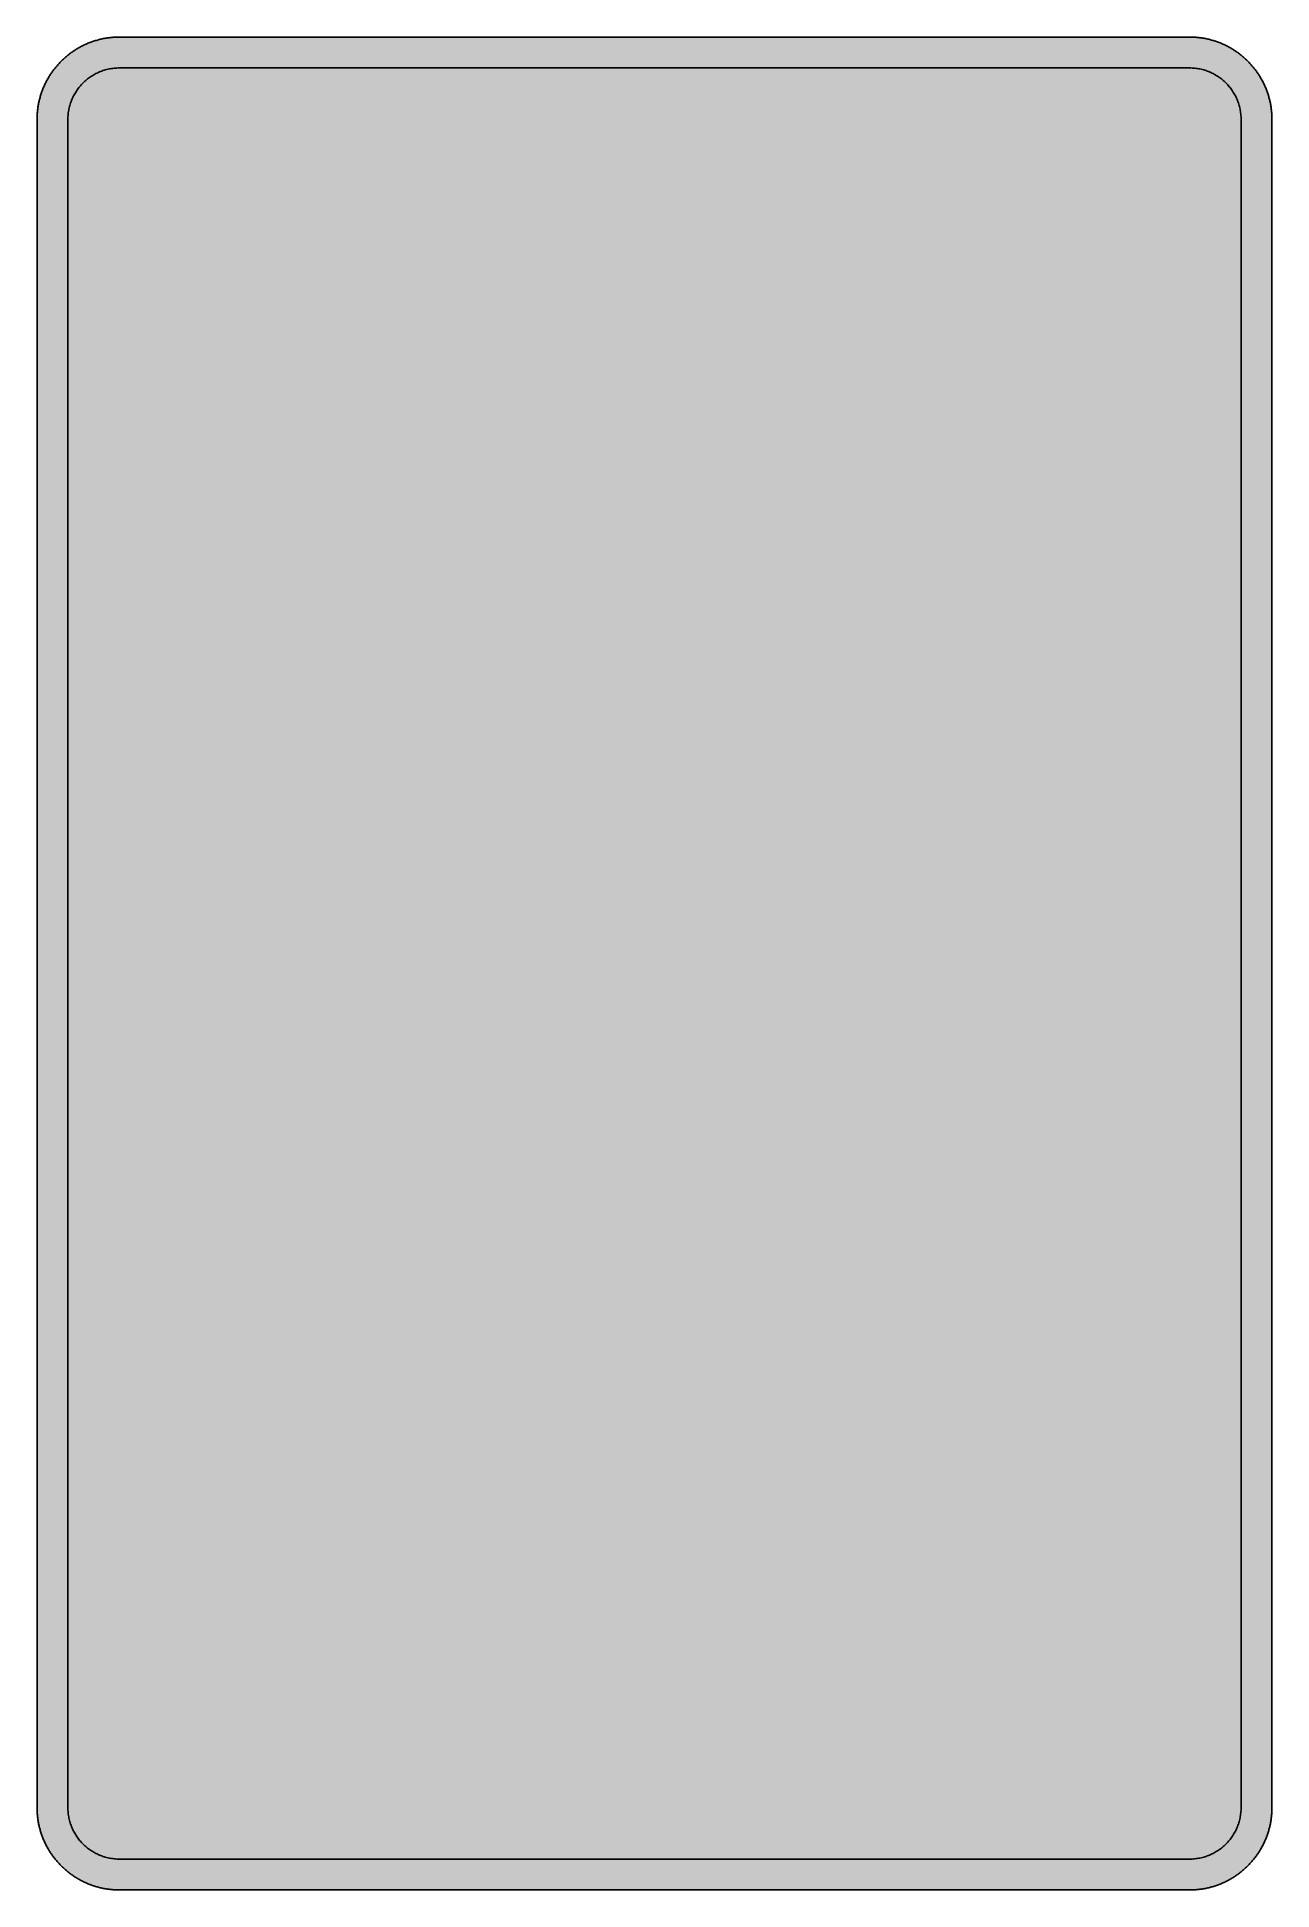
# Model space of a CAD drawing. Header units: millimetres. Extents: x 0 to 212, y 0 to 318.
import ezdxf

# ---------------------------------------------------------------- set-up
doc = ezdxf.new("R2010")
doc.units = ezdxf.units.MM

msp = doc.modelspace()

# ---------------------------------------------------------------- hatches: boundary and pattern name
for color, points in [(254, [(14.1633, 0.0536), (13.9878, 0.0533), (13.8125, 0.0559), (13.6373, 0.061), (13.462, 0.0686), (13.2893, 0.0787), (13.114, 0.0914), (12.9413, 0.1041), (12.7686, 0.1219), (12.5959, 0.1397), (12.4231, 0.16), (12.2504, 0.1829), (12.0777, 0.2057), (11.9075, 0.2337), (11.7373, 0.2616), (11.5672, 0.2921), (11.397, 0.3251), (11.2268, 0.3607), (11.0592, 0.3988), (10.8915, 0.4369), (10.7239, 0.4775), (10.5562, 0.5207), (10.3886, 0.5664), (10.2235, 0.6121), (10.0584, 0.6629), (9.8933, 0.7137), (9.7307, 0.7671), (9.5682, 0.8204), (9.4056, 0.8788), (9.2431, 0.9373), (9.083, 0.9982), (8.923, 1.0617), (8.763, 1.1252), (8.6055, 1.1938), (8.4455, 1.2624), (8.2906, 1.331), (8.1331, 1.4046), (7.9781, 1.4783), (7.8232, 1.5545), (7.6708, 1.6332), (7.5184, 1.7145), (7.366, 1.7958), (7.2161, 1.8796), (7.0663, 1.966), (6.919, 2.0523), (6.7716, 2.1438), (6.6243, 2.2352), (6.4795, 2.3266), (6.3348, 2.4232), (6.19, 2.5197), (6.0477, 2.6187), (5.908, 2.7178), (5.7683, 2.8194), (5.6286, 2.9235), (5.4915, 3.0302), (5.3543, 3.1369), (5.2197, 3.2461), (5.0851, 3.3579), (4.953, 3.4722), (4.8209, 3.5865), (4.6914, 3.7033), (4.5644, 3.8202), (4.4348, 3.9395), (4.3104, 4.0615), (4.1859, 4.1859), (4.0615, 4.3104), (3.9395, 4.4348), (3.8202, 4.5618), (3.7033, 4.6914), (3.5865, 4.8209), (3.4722, 4.953), (3.3579, 5.0851), (3.2487, 5.2197), (3.1369, 5.3543), (3.0302, 5.4915), (2.9235, 5.6286), (2.8194, 5.7683), (2.7178, 5.908), (2.6187, 6.0477), (2.5197, 6.19), (2.4232, 6.3348), (2.3266, 6.477), (2.2352, 6.6243), (2.1438, 6.7691), (2.0523, 6.9164), (1.966, 7.0663), (1.8796, 7.2161), (1.7958, 7.366), (1.7145, 7.5184), (1.6332, 7.6708), (1.5545, 7.8232), (1.4783, 7.9781), (1.4046, 8.1331), (1.331, 8.2906), (1.2598, 8.4455), (1.1913, 8.603), (1.1252, 8.763), (1.0592, 8.923), (0.9982, 9.083), (0.9373, 9.2431), (0.8763, 9.4056), (0.8204, 9.5682), (0.7645, 9.7307), (0.7112, 9.8933), (0.6604, 10.0584), (0.6121, 10.2235), (0.5639, 10.3911), (0.5207, 10.5562), (0.4775, 10.7239), (0.4343, 10.8915), (0.3962, 11.0592), (0.3607, 11.2268), (0.3251, 11.397), (0.2921, 11.5672), (0.2616, 11.7373), (0.2311, 11.9075), (0.2057, 12.0802), (0.1803, 12.2504), (0.1575, 12.4231), (0.1372, 12.5959), (0.1194, 12.7686), (0.1041, 12.9413), (0.0889, 13.1166), (0.0787, 13.2893), (0.0686, 13.4645), (0.061, 13.6373), (0.0559, 13.8125), (0.0508, 13.9878), (0.0508, 14.163), (0.0522, 303.4425), (0.0508, 303.6164), (0.0559, 303.7916), (0.061, 303.9669), (0.0686, 304.1396), (0.0787, 304.3149), (0.0889, 304.4876), (0.1041, 304.6628), (0.1194, 304.8356), (0.1372, 305.0083), (0.1575, 305.181), (0.1803, 305.3537), (0.2057, 305.5239), (0.2311, 305.6966), (0.2616, 305.8668), (0.2921, 306.037), (0.3251, 306.2072), (0.3607, 306.3748), (0.3962, 306.545), (0.4343, 306.7126), (0.4775, 306.8803), (0.5207, 307.0479), (0.5639, 307.213), (0.6121, 307.3781), (0.6604, 307.5432), (0.7112, 307.7083), (0.7645, 307.8734), (0.8204, 308.036), (0.8763, 308.1985), (0.9373, 308.3611), (0.9982, 308.5211), (1.0592, 308.6811), (1.1252, 308.8411), (1.1913, 308.9986), (1.2598, 309.1561), (1.331, 309.3136), (1.4046, 309.4685), (1.4783, 309.626), (1.5545, 309.7784), (1.6332, 309.9333), (1.7145, 310.0857), (1.7958, 310.2356), (1.8796, 310.388), (1.966, 310.5379), (2.0523, 310.6852), (2.1438, 310.8325), (2.2352, 310.9798), (2.3266, 311.1246), (2.4232, 311.2694), (2.5197, 311.4116), (2.6187, 311.5539), (2.7178, 311.6961), (2.8194, 311.8358), (2.9235, 311.9755), (3.0302, 312.1127), (3.1369, 312.2473), (3.2487, 312.3844), (3.3579, 312.5165), (3.4722, 312.6486), (3.5865, 312.7807), (3.7033, 312.9102), (3.8202, 313.0398), (3.9395, 313.1668), (4.0615, 313.2938), (4.1859, 313.4182), (4.3104, 313.5401), (4.4348, 313.6621), (4.5644, 313.784), (4.6914, 313.9008), (4.8209, 314.0177), (4.953, 314.132), (5.0851, 314.2437), (5.2197, 314.3555), (5.3543, 314.4647), (5.4915, 314.5739), (5.6286, 314.6781), (5.7683, 314.7822), (5.908, 314.8838), (6.0477, 314.9854), (6.19, 315.0845), (6.3348, 315.181), (6.4795, 315.275), (6.6243, 315.3689), (6.7716, 315.4604), (6.919, 315.5493), (7.0663, 315.6382), (7.2161, 315.7245), (7.366, 315.8084), (7.5184, 315.8896), (7.6708, 315.9709), (7.8232, 316.0471), (7.9781, 316.1233), (8.1331, 316.1995), (8.2906, 316.2706), (8.4455, 316.3418), (8.6055, 316.4103), (8.763, 316.4789), (8.923, 316.5424), (9.083, 316.6059), (9.2431, 316.6669), (9.4056, 316.7253), (9.5682, 316.7837), (9.7307, 316.8371), (9.8933, 316.8904), (10.0584, 316.9412), (10.2235, 316.992), (10.3886, 317.0377), (10.5562, 317.0834), (10.7239, 317.1266), (10.8915, 317.1673), (11.0592, 317.2079), (11.2268, 317.2435), (11.397, 317.279), (11.5672, 317.312), (11.7373, 317.3425), (11.9075, 317.3705), (12.0777, 317.3984), (12.2504, 317.4213), (12.4231, 317.4441), (12.5959, 317.4644), (12.7686, 317.4822), (12.9413, 317.5), (13.114, 317.5127), (13.2893, 317.5254), (13.462, 317.5356), (13.6373, 317.5432), (13.8125, 317.5483), (13.9878, 317.5508), (14.163, 317.5533), (197.6078, 317.5536), (197.7822, 317.5508), (197.9574, 317.5483), (198.1327, 317.5432), (198.3054, 317.5356), (198.4807, 317.5254), (198.6534, 317.5127), (198.8287, 317.5), (199.0014, 317.4822), (199.1741, 317.4644), (199.3468, 317.4441), (199.5195, 317.4213), (199.6897, 317.3984), (199.8624, 317.3705), (200.0326, 317.3425), (200.2028, 317.312), (200.373, 317.279), (200.5432, 317.2435), (200.7108, 317.2079), (200.8784, 317.1673), (201.0461, 317.1266), (201.2137, 317.0834), (201.3788, 317.0377), (201.5465, 316.992), (201.7116, 316.9412), (201.8767, 316.8904), (202.0392, 316.8371), (202.2018, 316.7837), (202.3643, 316.7253), (202.5269, 316.6669), (202.6869, 316.6059), (202.8469, 316.5424), (203.007, 316.4789), (203.167, 316.4103), (203.3245, 316.3418), (203.4794, 316.2706), (203.6369, 316.1995), (203.7918, 316.1233), (203.9468, 316.0471), (204.0992, 315.9709), (204.2516, 315.8896), (204.404, 315.8084), (204.5538, 315.7245), (204.7037, 315.6382), (204.8535, 315.5493), (205.0009, 315.4604), (205.1456, 315.3689), (205.293, 315.275), (205.4352, 315.181), (205.58, 315.0845), (205.7222, 314.9854), (205.8619, 314.8838), (206.0016, 314.7822), (206.1413, 314.6781), (206.2785, 314.5739), (206.4156, 314.4647), (206.5503, 314.3555), (206.6849, 314.2437), (206.817, 314.132), (206.949, 314.0177), (207.0786, 313.9008), (207.2081, 313.784), (207.3351, 313.6621), (207.4596, 313.5401), (207.584, 313.4182), (207.7085, 313.2938), (207.8304, 313.1668), (207.9498, 313.0398), (208.0666, 312.9102), (208.1835, 312.7807), (208.2978, 312.6486), (208.4121, 312.5165), (208.5238, 312.3844), (208.6331, 312.2473), (208.7397, 312.1127), (208.8464, 311.9755), (208.9506, 311.8358), (209.0522, 311.6961), (209.1512, 311.5539), (209.2503, 311.4116), (209.3468, 311.2694), (209.4433, 311.1246), (209.5348, 310.9798), (209.6262, 310.8325), (209.7176, 310.6852), (209.804, 310.5379), (209.8904, 310.388), (209.9742, 310.2356), (210.0555, 310.0857), (210.1367, 309.9333), (210.2155, 309.7784), (210.2917, 309.626), (210.3653, 309.4685), (210.439, 309.3136), (210.5076, 309.1561), (210.5762, 308.9986), (210.6447, 308.8411), (210.7082, 308.6811), (210.7717, 308.5211), (210.8327, 308.3611), (210.8911, 308.1985), (210.9495, 308.036), (211.0029, 307.8734), (211.0562, 307.7083), (211.107, 307.5432), (211.1578, 307.3781), (211.2035, 307.213), (211.2493, 307.0479), (211.2924, 306.8803), (211.3331, 306.7126), (211.3712, 306.545), (211.4093, 306.3748), (211.4448, 306.2072), (211.4779, 306.037), (211.5083, 305.8668), (211.5363, 305.6966), (211.5642, 305.5239), (211.5871, 305.3537), (211.6099, 305.181), (211.6303, 305.0083), (211.648, 304.8356), (211.6658, 304.6628), (211.6785, 304.4876), (211.6912, 304.3149), (211.7014, 304.1396), (211.709, 303.9669), (211.7141, 303.7916), (211.7166, 303.6164), (211.7166, 303.4411), (211.7189, 14.1647), (211.7166, 13.9878), (211.7141, 13.8125), (211.709, 13.6373), (211.7014, 13.4645), (211.6912, 13.2893), (211.6785, 13.1166), (211.6658, 12.9413), (211.648, 12.7686), (211.6303, 12.5959), (211.6099, 12.4231), (211.5871, 12.2504), (211.5642, 12.0802), (211.5363, 11.9075), (211.5083, 11.7373), (211.4779, 11.5672), (211.4448, 11.397), (211.4093, 11.2268), (211.3712, 11.0592), (211.3331, 10.8915), (211.2924, 10.7239), (211.2493, 10.5562), (211.2035, 10.3911), (211.1578, 10.2235), (211.107, 10.0584), (211.0562, 9.8933), (211.0029, 9.7307), (210.9495, 9.5682), (210.8911, 9.4056), (210.8327, 9.2431), (210.7717, 9.083), (210.7082, 8.923), (210.6447, 8.763), (210.5762, 8.603), (210.5076, 8.4455), (210.439, 8.2906), (210.3653, 8.1331), (210.2917, 7.9781), (210.2155, 7.8232), (210.1367, 7.6708), (210.0555, 7.5184), (209.9742, 7.366), (209.8904, 7.2161), (209.804, 7.0663), (209.7176, 6.9164), (209.6262, 6.7691), (209.5348, 6.6243), (209.4433, 6.477), (209.3468, 6.3348), (209.2503, 6.19), (209.1512, 6.0477), (209.0522, 5.908), (208.9506, 5.7683), (208.8464, 5.6286), (208.7397, 5.4915), (208.6331, 5.3543), (208.5238, 5.2197), (208.4121, 5.0851), (208.2978, 4.953), (208.1835, 4.8209), (208.0666, 4.6914), (207.9498, 4.5618), (207.8304, 4.4348), (207.7085, 4.3104), (207.584, 4.1859), (207.4596, 4.0615), (207.3351, 3.9395), (207.2081, 3.8202), (207.0786, 3.7033), (206.949, 3.5865), (206.817, 3.4722), (206.6849, 3.3579), (206.5503, 3.2461), (206.4156, 3.1369), (206.2785, 3.0302), (206.1413, 2.9235), (206.0016, 2.8194), (205.8619, 2.7178), (205.7222, 2.6187), (205.58, 2.5197), (205.4352, 2.4232), (205.293, 2.3266), (205.1456, 2.2352), (205.0009, 2.1438), (204.8535, 2.0523), (204.7037, 1.966), (204.5538, 1.8796), (204.404, 1.7958), (204.2516, 1.7145), (204.0992, 1.6332), (203.9468, 1.5545), (203.7918, 1.4783), (203.6369, 1.4046), (203.4794, 1.331), (203.3245, 1.2624), (203.167, 1.1938), (203.007, 1.1252), (202.8469, 1.0617), (202.6869, 0.9982), (202.5269, 0.9373), (202.3643, 0.8788), (202.2018, 0.8204), (202.0392, 0.7671), (201.8767, 0.7137), (201.7116, 0.6629), (201.5465, 0.6121), (201.3788, 0.5664), (201.2137, 0.5207), (201.0461, 0.4775), (200.8784, 0.4369), (200.7108, 0.3988), (200.5432, 0.3607), (200.373, 0.3251), (200.2028, 0.2921), (200.0326, 0.2616), (199.8624, 0.2337), (199.6897, 0.2057), (199.5195, 0.1829), (199.3468, 0.16), (199.1741, 0.1397), (199.0014, 0.1219), (198.8287, 0.1041), (198.6534, 0.0914), (198.4807, 0.0787), (198.3054, 0.0686), (198.1327, 0.061), (197.9574, 0.0559), (197.7822, 0.0533), (197.6069, 0.0533)]), (144, [(14.1633, 5.3453), (13.9344, 5.3467), (13.7084, 5.3543), (13.4849, 5.3696), (13.2613, 5.3899), (13.0378, 5.4153), (12.8194, 5.4458), (12.6009, 5.4813), (12.385, 5.522), (12.1717, 5.5702), (11.9583, 5.621), (11.7475, 5.6794), (11.5392, 5.7404), (11.3335, 5.8064), (11.1303, 5.8801), (10.9296, 5.9563), (10.729, 6.0376), (10.5334, 6.1239), (10.3378, 6.2128), (10.1473, 6.3094), (9.9593, 6.4084), (9.7714, 6.5126), (9.5885, 6.6218), (9.4082, 6.7335), (9.2304, 6.8504), (9.0576, 6.9698), (8.8849, 7.0968), (8.7173, 7.2238), (8.5522, 7.3584), (8.3896, 7.4955), (8.2321, 7.6352), (8.0772, 7.78), (7.9273, 7.9273), (7.7775, 8.0772), (7.6352, 8.2321), (7.493, 8.3922), (7.3558, 8.5522), (7.2238, 8.7173), (7.0942, 8.8875), (6.9698, 9.0576), (6.8504, 9.2329), (6.7335, 9.4107), (6.6192, 9.591), (6.5126, 9.7739), (6.4084, 9.9593), (6.3068, 10.1473), (6.2128, 10.3403), (6.1214, 10.5334), (6.035, 10.7315), (5.9538, 10.9296), (5.8776, 11.1303), (5.8064, 11.3335), (5.7404, 11.5418), (5.6769, 11.75), (5.621, 11.9583), (5.5677, 12.1717), (5.522, 12.385), (5.4813, 12.6009), (5.4432, 12.8194), (5.4127, 13.0404), (5.3873, 13.2613), (5.3696, 13.4849), (5.3543, 13.7084), (5.3467, 13.937), (5.3416, 14.163), (5.3439, 303.4425), (5.3467, 303.6697), (5.3543, 303.8958), (5.3696, 304.1193), (5.3873, 304.3428), (5.4127, 304.5638), (5.4432, 304.7848), (5.4813, 305.0032), (5.522, 305.2191), (5.5677, 305.4325), (5.621, 305.6458), (5.6769, 305.8541), (5.7404, 306.0624), (5.8064, 306.2707), (5.8776, 306.4739), (5.9538, 306.6745), (6.035, 306.8726), (6.1214, 307.0708), (6.2128, 307.2638), (6.3068, 307.4568), (6.4084, 307.6448), (6.5126, 307.8302), (6.6192, 308.0131), (6.7335, 308.1934), (6.8504, 308.3712), (6.9698, 308.5465), (7.0942, 308.7167), (7.2238, 308.8869), (7.3558, 309.052), (7.493, 309.212), (7.6352, 309.372), (7.7775, 309.5269), (7.9273, 309.6768), (8.0772, 309.8241), (8.2321, 309.9689), (8.3896, 310.1086), (8.5522, 310.2458), (8.7173, 310.3804), (8.8849, 310.5074), (9.0576, 310.6344), (9.2304, 310.7538), (9.4082, 310.8706), (9.5885, 310.9824), (9.7714, 311.0916), (9.9593, 311.1957), (10.1473, 311.2948), (10.3378, 311.3913), (10.5334, 311.4802), (10.729, 311.5666), (10.9296, 311.6478), (11.1303, 311.7266), (11.3335, 311.7977), (11.5392, 311.8637), (11.7475, 311.9272), (11.9583, 311.9831), (12.1717, 312.0339), (12.385, 312.0822), (12.6009, 312.1228), (12.8194, 312.1584), (13.0378, 312.1889), (13.2613, 312.2143), (13.4849, 312.2346), (13.7084, 312.2498), (13.9344, 312.2574), (14.163, 312.26), (197.6078, 312.262), (197.833, 312.2574), (198.0616, 312.2498), (198.2851, 312.2346), (198.5086, 312.2143), (198.7296, 312.1889), (198.9506, 312.1584), (199.169, 312.1228), (199.3849, 312.0822), (199.5983, 312.0339), (199.8116, 311.9831), (200.0199, 311.9272), (200.2282, 311.8637), (200.4365, 311.7977), (200.6397, 311.7266), (200.8403, 311.6478), (201.0385, 311.5666), (201.2366, 311.4802), (201.4296, 311.3913), (201.6227, 311.2948), (201.8106, 311.1957), (201.996, 311.0916), (202.1789, 310.9824), (202.3593, 310.8706), (202.5371, 310.7538), (202.7123, 310.6344), (202.8825, 310.5074), (203.0527, 310.3804), (203.2178, 310.2458), (203.3778, 310.1086), (203.5378, 309.9689), (203.6928, 309.8241), (203.8426, 309.6768), (203.9899, 309.5269), (204.1347, 309.372), (204.2744, 309.212), (204.4116, 309.052), (204.5462, 308.8869), (204.6732, 308.7167), (204.8002, 308.5465), (204.9196, 308.3712), (205.0364, 308.1934), (205.1482, 308.0131), (205.2574, 307.8302), (205.3615, 307.6448), (205.4606, 307.4568), (205.5571, 307.2638), (205.646, 307.0708), (205.7324, 306.8726), (205.8137, 306.6745), (205.8899, 306.4739), (205.9635, 306.2707), (206.0296, 306.0624), (206.0905, 305.8541), (206.1489, 305.6458), (206.1997, 305.4325), (206.248, 305.2191), (206.2886, 305.0032), (206.3242, 304.7848), (206.3547, 304.5638), (206.3801, 304.3428), (206.4004, 304.1193), (206.4156, 303.8958), (206.4233, 303.6697), (206.4258, 303.4411), (206.4272, 14.1647), (206.4233, 13.937), (206.4156, 13.7084), (206.4004, 13.4849), (206.3801, 13.2613), (206.3547, 13.0404), (206.3242, 12.8194), (206.2886, 12.6009), (206.248, 12.385), (206.1997, 12.1717), (206.1489, 11.9583), (206.0905, 11.75), (206.0296, 11.5418), (205.9635, 11.3335), (205.8899, 11.1303), (205.8137, 10.9296), (205.7324, 10.7315), (205.646, 10.5334), (205.5571, 10.3403), (205.4606, 10.1473), (205.3615, 9.9593), (205.2574, 9.7739), (205.1482, 9.591), (205.0364, 9.4107), (204.9196, 9.2329), (204.8002, 9.0576), (204.6732, 8.8875), (204.5462, 8.7173), (204.4116, 8.5522), (204.2744, 8.3922), (204.1347, 8.2321), (203.9899, 8.0772), (203.8426, 7.9273), (203.6928, 7.78), (203.5378, 7.6352), (203.3778, 7.4955), (203.2178, 7.3584), (203.0527, 7.2238), (202.8825, 7.0968), (202.7123, 6.9698), (202.5371, 6.8504), (202.3593, 6.7335), (202.1789, 6.6218), (201.996, 6.5126), (201.8106, 6.4084), (201.6227, 6.3094), (201.4296, 6.2128), (201.2366, 6.1239), (201.0385, 6.0376), (200.8403, 5.9563), (200.6397, 5.8801), (200.4365, 5.8064), (200.2282, 5.7404), (200.0199, 5.6794), (199.8116, 5.621), (199.5983, 5.5702), (199.3849, 5.522), (199.169, 5.4813), (198.9506, 5.4458), (198.7296, 5.4153), (198.5086, 5.3899), (198.2851, 5.3696), (198.0616, 5.3543), (197.833, 5.3467), (197.6069, 5.3442)])]:
    msp.add_hatch(color=color).paths.add_polyline_path(points)
h = msp.add_hatch(color=254)
h.paths.add_polyline_path([(56.4967, 137.6369), (56.4967, 285.8036), (117.3508, 285.8036), (117.9093, 285.7983), (118.4656, 285.7881), (119.0244, 285.7703), (119.5807, 285.7475), (120.1344, 285.717), (120.6906, 285.6789), (121.2444, 285.6332), (121.7955, 285.5824), (122.3467, 285.5239), (122.8954, 285.4604), (123.444, 285.3868), (123.9926, 285.3106), (124.5387, 285.2242), (125.0823, 285.1328), (125.6259, 285.0337), (126.1669, 284.9296), (126.7054, 284.8178), (127.2438, 284.701), (127.7798, 284.5765), (128.3132, 284.447), (128.8466, 284.3073), (129.3774, 284.165), (129.9058, 284.0152), (130.4315, 283.8577), (130.9548, 283.6951), (131.478, 283.525), (131.9987, 283.3497), (132.5169, 283.1694), (133.0325, 282.9814), (133.543, 282.7858), (134.0536, 282.5852), (134.5641, 282.3794), (135.0696, 282.1661), (135.5725, 281.9451), (136.0703, 281.7216), (136.5682, 281.4904), (137.0635, 281.2517), (137.5562, 281.0078), (138.0439, 280.7589), (138.5316, 280.5024), (139.0142, 280.2407), (139.4943, 279.974), (139.9692, 279.6997), (140.4442, 279.4203), (140.9141, 279.1358), (141.3815, 278.8437), (141.8438, 278.5491), (142.3035, 278.2443), (142.7607, 277.937), (143.2154, 277.622), (143.6649, 277.302), (144.1094, 276.9768), (144.5514, 276.6441), (144.9908, 276.3063), (145.4252, 275.9634), (145.857, 275.6154), (146.2837, 275.2623), (146.7053, 274.9017), (147.1244, 274.5359), (147.5384, 274.1651), (147.9499, 273.7891), (148.3563, 273.4081), (148.7576, 273.0221), (149.1539, 272.6284), (149.5476, 272.2296), (149.9362, 271.8283), (150.3172, 271.4219), (150.6931, 271.0129), (151.064, 270.5964), (151.4297, 270.1773), (151.7879, 269.7556), (152.1435, 269.3289), (152.4914, 268.8971), (152.8343, 268.4628), (153.1722, 268.0259), (153.5024, 267.5814), (153.83, 267.1369), (154.1501, 266.6873), (154.465, 266.2326), (154.7724, 265.778), (155.0746, 265.3157), (155.3718, 264.8534), (155.6639, 264.3861), (155.9484, 263.9162), (156.2278, 263.4412), (156.5021, 262.9662), (156.7688, 262.4861), (157.0304, 262.0035), (157.287, 261.5159), (157.5359, 261.0282), (157.7797, 260.5354), (158.0159, 260.0401), (158.2471, 259.5448), (158.4731, 259.0444), (158.6916, 258.5415), (158.9049, 258.0361), (159.1132, 257.5281), (159.3139, 257.0175), (159.5069, 256.5044), (159.6949, 255.9888), (159.8778, 255.4707), (160.053, 254.95), (160.2232, 254.4293), (160.3858, 253.9035), (160.5407, 253.3777), (160.6906, 252.8494), (160.8353, 252.3185), (160.9725, 251.7851), (161.102, 251.2517), (161.2265, 250.7158), (161.3459, 250.1773), (161.4576, 249.6388), (161.5618, 249.0978), (161.6583, 248.5542), (161.7523, 248.0107), (161.8361, 247.4646), (161.9148, 246.9185), (161.986, 246.3698), (162.0495, 245.8187), (162.1079, 245.2675), (162.1612, 244.7163), (162.2044, 244.1626), (162.2425, 243.6089), (162.273, 243.0526), (162.2984, 242.4963), (162.3136, 241.9401), (162.3263, 241.3813), (162.3289, 240.8225), (162.3263, 240.2637), (162.3136, 239.7074), (162.2984, 239.1486), (162.273, 238.5924), (162.2425, 238.0361), (162.2044, 237.4824), (162.1612, 236.9287), (162.1079, 236.3775), (162.0495, 235.8263), (161.986, 235.2777), (161.9148, 234.729), (161.8361, 234.1804), (161.7523, 233.6343), (161.6583, 233.0907), (161.5618, 232.5472), (161.4576, 232.0061), (161.3459, 231.4677), (161.2265, 230.9292), (161.102, 230.3932), (160.9725, 229.8598), (160.8353, 229.3264), (160.6906, 228.7956), (160.5407, 228.2673), (160.3858, 227.7415), (160.2232, 227.2157), (160.053, 226.695), (159.8778, 226.1743), (159.6949, 225.6561), (159.5069, 225.1405), (159.3139, 224.6274), (159.1132, 224.1169), (158.9049, 223.6089), (158.6916, 223.1034), (158.4731, 222.6005), (158.2471, 222.1001), (158.0159, 221.6048), (157.7797, 221.1095), (157.5359, 220.6168), (157.287, 220.1291), (157.0304, 219.6414), (156.7688, 219.1588), (156.5021, 218.6788), (156.2278, 218.2038), (155.9484, 217.7288), (155.6639, 217.2589), (155.3718, 216.7915), (155.0746, 216.3293), (154.7724, 215.867), (154.465, 215.4123), (154.1501, 214.9577), (153.83, 214.5081), (153.5024, 214.0636), (153.1722, 213.6216), (152.8343, 213.1822), (152.4914, 212.7479), (152.1435, 212.3161), (151.7879, 211.8893), (151.4297, 211.4677), (151.064, 211.0486), (150.6931, 210.6346), (150.3172, 210.2231), (149.9362, 209.8167), (149.5476, 209.4154), (149.1539, 209.0166), (148.7576, 208.6254), (148.3563, 208.2368), (147.9499, 207.8558), (147.5384, 207.4799), (147.1244, 207.1091), (146.7053, 206.7433), (146.2837, 206.3826), (145.857, 206.0296), (145.4252, 205.6816), (144.9908, 205.3387), (144.5514, 205.0009), (144.1094, 204.6681), (143.6649, 204.343), (143.2154, 204.023), (142.7607, 203.708), (142.3035, 203.4007), (141.8438, 203.0984), (141.3815, 202.8012), (140.9141, 202.5091), (140.4442, 202.2246), (139.9692, 201.9452), (139.4943, 201.6709), (139.0142, 201.4042), (138.5316, 201.1426), (138.0439, 200.8861), (137.5562, 200.6371), (137.0635, 200.3933), (136.5682, 200.1571), (136.0703, 199.9259), (135.5725, 199.6999), (135.0696, 199.4814), (134.5641, 199.2681), (134.0536, 199.0598), (133.543, 198.8591), (133.0325, 198.6661), (132.5169, 198.4781), (131.9987, 198.2953), (131.478, 198.12), (130.9548, 197.9498), (130.4315, 197.7873), (129.9058, 197.6323), (129.3774, 197.4825), (128.8466, 197.3377), (128.3132, 197.2005), (127.7798, 197.0684), (127.2438, 196.944), (126.7054, 196.8271), (126.1669, 196.7154), (125.6259, 196.6112), (125.0823, 196.5122), (124.5387, 196.4207), (123.9926, 196.3369), (123.444, 196.2582), (122.8954, 196.1871), (122.3467, 196.121), (121.7955, 196.0651), (121.2444, 196.0118), (120.6906, 195.9686), (120.1344, 195.9305), (119.5807, 195.9), (119.0244, 195.8746), (118.4656, 195.8569), (117.9093, 195.8467), (117.3505, 195.8442), (78.9862, 195.8453), (78.9862, 137.6369)])
h.paths.add_polyline_path([(78.9862, 217.0119), (116.0279, 217.0119), (116.3218, 217.0125), (116.619, 217.0176), (116.9137, 217.0278), (117.2083, 217.0405), (117.5004, 217.0557), (117.795, 217.076), (118.0871, 217.0989), (118.3792, 217.1268), (118.6713, 217.1573), (118.9634, 217.1929), (119.253, 217.231), (119.5426, 217.2716), (119.8321, 217.3173), (120.1191, 217.3656), (120.4087, 217.4164), (120.6932, 217.4723), (120.9802, 217.5307), (121.2647, 217.5942), (121.5492, 217.6602), (121.8311, 217.7288), (122.113, 217.8025), (122.395, 217.8761), (122.6744, 217.9574), (122.9538, 218.0387), (123.2306, 218.125), (123.5075, 218.2165), (123.7818, 218.3079), (124.0561, 218.4044), (124.3279, 218.5035), (124.5997, 218.6076), (124.8715, 218.7143), (125.1407, 218.8235), (125.4074, 218.9353), (125.6741, 219.0521), (125.9383, 219.1715), (126.2024, 219.2934), (126.4641, 219.4179), (126.7231, 219.5474), (126.9822, 219.6795), (127.2413, 219.8167), (127.4953, 219.9538), (127.7493, 220.0961), (128.0033, 220.2409), (128.2522, 220.3882), (128.5011, 220.538), (128.7501, 220.693), (128.9939, 220.8505), (129.2377, 221.0105), (129.4816, 221.173), (129.7203, 221.3407), (129.9591, 221.5109), (130.1953, 221.6836), (130.429, 221.8588), (130.6601, 222.0366), (130.8913, 222.2195), (131.1199, 222.4024), (131.3434, 222.5904), (131.5695, 222.7809), (131.7904, 222.9739), (132.0089, 223.1695), (132.2273, 223.3701), (132.4407, 223.5708), (132.654, 223.7765), (132.8649, 223.9848), (133.0731, 224.1956), (133.2789, 224.409), (133.4795, 224.6224), (133.6802, 224.8408), (133.8758, 225.0592), (134.0688, 225.2802), (134.2593, 225.5063), (134.4473, 225.7323), (134.6327, 225.9584), (134.813, 226.1895), (134.9908, 226.4207), (135.1661, 226.6544), (135.3388, 226.8906), (135.509, 227.1293), (135.6766, 227.3706), (135.8392, 227.6119), (135.9992, 227.8558), (136.1567, 228.0996), (136.3116, 228.3485), (136.4615, 228.5975), (136.6088, 228.8464), (136.7536, 229.1004), (136.8958, 229.3544), (137.0355, 229.6084), (137.1702, 229.8675), (137.3022, 230.1265), (137.4318, 230.3856), (137.5562, 230.6472), (137.6782, 230.9114), (137.7975, 231.1756), (137.9144, 231.4423), (138.0261, 231.709), (138.1354, 231.9782), (138.242, 232.25), (138.3462, 232.5218), (138.4452, 232.7935), (138.5418, 233.0679), (138.6332, 233.3422), (138.7246, 233.619), (138.811, 233.8959), (138.8923, 234.1753), (138.9736, 234.4547), (139.0498, 234.7366), (139.1209, 235.0186), (139.1895, 235.3005), (139.2555, 235.585), (139.319, 235.8695), (139.3774, 236.1565), (139.4333, 236.441), (139.4841, 236.7305), (139.5324, 237.0176), (139.5781, 237.3071), (139.6187, 237.5967), (139.6568, 237.8862), (139.6924, 238.1783), (139.7229, 238.4704), (139.7508, 238.7625), (139.7737, 239.0546), (139.794, 239.3493), (139.8092, 239.6414), (139.8219, 239.936), (139.8321, 240.2307), (139.8372, 240.5278), (139.8397, 240.8225), (139.8372, 241.1197), (139.8321, 241.4143), (139.8219, 241.7089), (139.8092, 242.0036), (139.794, 242.2982), (139.7737, 242.5903), (139.7508, 242.885), (139.7229, 243.1771), (139.6924, 243.4692), (139.6568, 243.7587), (139.6187, 244.0483), (139.5781, 244.3378), (139.5324, 244.6274), (139.4841, 244.917), (139.4333, 245.204), (139.3774, 245.491), (139.319, 245.7755), (139.2555, 246.06), (139.1895, 246.3444), (139.1209, 246.6264), (139.0498, 246.9083), (138.9736, 247.1903), (138.8923, 247.4697), (138.811, 247.7491), (138.7246, 248.0259), (138.6332, 248.3028), (138.5418, 248.5771), (138.4452, 248.8514), (138.3462, 249.1232), (138.242, 249.395), (138.1354, 249.6668), (138.0261, 249.936), (137.9144, 250.2027), (137.7975, 250.4694), (137.6782, 250.7336), (137.5562, 250.9977), (137.4318, 251.2593), (137.3022, 251.5184), (137.1702, 251.7775), (137.0355, 252.0366), (136.8958, 252.2906), (136.7536, 252.5446), (136.6088, 252.7986), (136.4615, 253.0475), (136.3116, 253.2964), (136.1567, 253.5453), (135.9992, 253.7892), (135.8392, 254.033), (135.6766, 254.2743), (135.509, 254.5156), (135.3388, 254.7544), (135.1661, 254.9881), (134.9908, 255.2243), (134.813, 255.4554), (134.6327, 255.6866), (134.4473, 255.9126), (134.2593, 256.1387), (134.0688, 256.3622), (133.8758, 256.5857), (133.6802, 256.8042), (133.4795, 257.0226), (133.2789, 257.236), (133.0731, 257.4493), (132.8649, 257.6601), (132.654, 257.8684), (132.4407, 258.0716), (132.2273, 258.2748), (132.0089, 258.4729), (131.7904, 258.6711), (131.5695, 258.8641), (131.3434, 259.0546), (131.1199, 259.2426), (130.8913, 259.4254), (130.6601, 259.6083), (130.429, 259.7861), (130.1953, 259.9614), (129.9591, 260.1341), (129.7203, 260.3043), (129.4816, 260.4694), (129.2377, 260.6345), (128.9939, 260.7945), (128.7501, 260.952), (128.5011, 261.1069), (128.2522, 261.2568), (128.0033, 261.4041), (127.7493, 261.5489), (127.4953, 261.6911), (127.2413, 261.8308), (126.9822, 261.9654), (126.7231, 262.0975), (126.4641, 262.2271), (126.2024, 262.3515), (125.9383, 262.4734), (125.6741, 262.5928), (125.4074, 262.7097), (125.1407, 262.8214), (124.8715, 262.9332), (124.5997, 263.0373), (124.3279, 263.1415), (124.0561, 263.2405), (123.7818, 263.337), (123.5075, 263.431), (123.2306, 263.5199), (122.9538, 263.6063), (122.6744, 263.6901), (122.395, 263.7688), (122.113, 263.845), (121.8311, 263.9162), (121.5492, 263.9873), (121.2647, 264.0533), (120.9802, 264.1143), (120.6932, 264.1727), (120.4087, 264.2286), (120.1191, 264.2819), (119.8321, 264.3302), (119.5426, 264.3759), (119.253, 264.4165), (118.9634, 264.4546), (118.6713, 264.4877), (118.3792, 264.5181), (118.0871, 264.5461), (117.795, 264.5689), (117.5004, 264.5893), (117.2083, 264.607), (116.9137, 264.6197), (116.619, 264.6274), (116.3218, 264.635), (116.0272, 264.635), (78.9862, 264.637)], flags=16)
h = msp.add_hatch(color=254)
h.paths.add_polyline_path([(176.4411, 24.7481), (176.4411, 38.8592), (76.7814, 38.8592), (76.7814, 31.8036), (35.33, 31.8036), (35.33, 24.7481)])
h.paths.add_polyline_path([(80.3092, 76.3418), (80.3072, 76.4083), (80.3097, 76.4743), (80.3097, 76.5404), (80.3123, 76.6089), (80.3173, 76.675), (80.3199, 76.741), (80.325, 76.8071), (80.33, 76.8756), (80.3351, 76.9417), (80.3427, 77.0077), (80.3478, 77.0738), (80.3554, 77.1398), (80.3656, 77.2058), (80.3732, 77.2719), (80.3834, 77.3379), (80.3935, 77.404), (80.4037, 77.4675), (80.4164, 77.5335), (80.4291, 77.5995), (80.4418, 77.663), (80.4545, 77.7291), (80.4697, 77.7926), (80.485, 77.8586), (80.5002, 77.9221), (80.5155, 77.9882), (80.5332, 78.0517), (80.551, 78.1152), (80.5688, 78.1787), (80.5866, 78.2422), (80.6069, 78.3057), (80.6272, 78.3692), (80.6475, 78.4327), (80.6679, 78.4936), (80.6907, 78.5571), (80.7136, 78.6181), (80.7364, 78.6816), (80.7593, 78.7425), (80.7847, 78.8035), (80.8101, 78.867), (80.8355, 78.928), (80.8609, 78.9889), (80.8888, 79.0499), (80.9168, 79.1083), (80.9447, 79.1693), (80.9727, 79.2302), (81.0006, 79.2886), (81.0311, 79.3471), (81.0616, 79.408), (81.092, 79.4664), (81.1251, 79.5249), (81.1581, 79.5833), (81.1911, 79.6392), (81.2241, 79.6976), (81.2571, 79.756), (81.2927, 79.8119), (81.3283, 79.8678), (81.3638, 79.9236), (81.3994, 79.9795), (81.4375, 80.0354), (81.4756, 80.0913), (81.5137, 80.1472), (81.5518, 80.2005), (81.5899, 80.2564), (81.6305, 80.3097), (82.955, 82.0744), (82.997, 82.1309), (83.0402, 82.1893), (83.0834, 82.2477), (83.1266, 82.3062), (83.1672, 82.3646), (83.2104, 82.423), (83.251, 82.4814), (83.2942, 82.5398), (83.3349, 82.6008), (83.378, 82.6592), (83.4187, 82.7176), (83.4593, 82.7786), (83.5, 82.837), (83.5406, 82.898), (83.5812, 82.9589), (83.6193, 83.0174), (83.66, 83.0783), (83.7006, 83.1393), (83.7387, 83.2002), (83.7794, 83.2612), (83.8175, 83.3222), (83.8556, 83.3831), (83.8937, 83.4441), (83.9318, 83.505), (83.9699, 83.566), (84.008, 83.627), (84.0461, 83.6879), (84.0842, 83.7514), (84.1197, 83.8124), (84.1578, 83.8759), (84.1934, 83.9368), (84.2315, 84.0003), (84.267, 84.0613), (84.3026, 84.1248), (84.3382, 84.1883), (84.3737, 84.2493), (84.4093, 84.3128), (84.4448, 84.3763), (84.4804, 84.4398), (84.5134, 84.5033), (84.549, 84.5668), (84.582, 84.6303), (84.6176, 84.6938), (84.6506, 84.7573), (84.6836, 84.8208), (84.7166, 84.8868), (84.7496, 84.9503), (84.7827, 85.0138), (84.8157, 85.0798), (84.8487, 85.1433), (84.8792, 85.2094), (84.9122, 85.2729), (84.9427, 85.3389), (84.9732, 85.4024), (85.0062, 85.4685), (85.0367, 85.5345), (85.0671, 85.6005), (85.0976, 85.664), (85.1281, 85.7301), (85.1586, 85.7961), (85.1865, 85.8622), (85.217, 85.9282), (85.2449, 85.9942), (85.2754, 86.0603), (93.9973, 106.1018), (94.0384, 106.1949), (94.0816, 106.2863), (94.1273, 106.3777), (94.173, 106.4692), (94.2213, 106.5581), (94.2696, 106.647), (94.3229, 106.7333), (94.3737, 106.8197), (94.4296, 106.9061), (94.4829, 106.9899), (94.5413, 107.0712), (94.5998, 107.1524), (94.6582, 107.2337), (94.7191, 107.3125), (94.7826, 107.3912), (94.8461, 107.4674), (94.9122, 107.5411), (94.9782, 107.6173), (95.0443, 107.6884), (95.1128, 107.7595), (95.184, 107.8306), (95.2551, 107.8992), (95.3287, 107.9678), (95.3999, 108.0338), (95.4761, 108.0973), (95.5523, 108.1608), (95.6285, 108.2218), (95.7072, 108.2827), (95.7859, 108.3437), (95.8647, 108.3996), (95.946, 108.4555), (96.0272, 108.5113), (96.1111, 108.5647), (96.1949, 108.6155), (96.2787, 108.6663), (96.3651, 108.7145), (96.4514, 108.7628), (96.5403, 108.8085), (96.6292, 108.8542), (96.7181, 108.8949), (96.807, 108.9355), (96.8985, 108.9762), (96.9899, 109.0143), (97.0813, 109.0498), (97.1753, 109.0854), (97.2693, 109.1184), (97.3633, 109.1489), (97.4573, 109.1794), (97.5538, 109.2073), (97.6503, 109.2327), (97.7468, 109.2581), (97.8433, 109.281), (97.9424, 109.3013), (98.0389, 109.3216), (98.138, 109.3368), (98.237, 109.3546), (98.3386, 109.3673), (98.4377, 109.38), (98.5393, 109.3902), (98.6409, 109.3978), (98.7425, 109.4054), (98.8441, 109.4105), (98.9457, 109.413), (99.0498, 109.413), (154.172, 109.4147), (154.2745, 109.413), (154.3761, 109.4105), (154.4777, 109.4054), (154.5793, 109.3978), (154.6809, 109.3902), (154.7825, 109.38), (154.8816, 109.3673), (154.9832, 109.3546), (155.0822, 109.3368), (155.1813, 109.3216), (155.2778, 109.3013), (155.3769, 109.281), (155.4734, 109.2581), (155.5699, 109.2327), (155.6664, 109.2073), (155.763, 109.1794), (155.8569, 109.1489), (155.9535, 109.1184), (156.0449, 109.0854), (156.1389, 109.0498), (156.2303, 109.0143), (156.3218, 108.9762), (156.4132, 108.9355), (156.5046, 108.8949), (156.5935, 108.8542), (156.6799, 108.8085), (156.7688, 108.7628), (156.8552, 108.7145), (156.9415, 108.6663), (157.0253, 108.6155), (157.1092, 108.5647), (157.193, 108.5113), (157.2743, 108.4555), (157.3555, 108.3996), (157.4368, 108.3437), (157.5156, 108.2827), (157.5918, 108.2218), (157.6705, 108.1608), (157.7467, 108.0973), (157.8204, 108.0338), (157.894, 107.9678), (157.9651, 107.8992), (158.0363, 107.8306), (158.1074, 107.7595), (158.176, 107.6884), (158.2445, 107.6173), (158.3106, 107.5411), (158.3741, 107.4674), (158.4401, 107.3912), (158.5011, 107.3125), (158.562, 107.2337), (158.623, 107.1524), (158.6814, 107.0712), (158.7373, 106.9899), (158.7932, 106.9061), (158.8465, 106.8197), (158.8999, 106.7333), (158.9507, 106.647), (159.0015, 106.5581), (159.0497, 106.4692), (159.0954, 106.3777), (159.1412, 106.2863), (159.1843, 106.1949), (159.225, 106.1009), (167.9469, 86.0623), (167.9753, 85.9942), (168.0032, 85.9282), (168.0337, 85.8622), (168.0642, 85.7961), (168.0921, 85.7301), (168.1226, 85.664), (168.1531, 85.6005), (168.1836, 85.5345), (168.214, 85.4685), (168.2471, 85.4024), (168.2775, 85.3389), (168.308, 85.2729), (168.341, 85.2094), (168.3741, 85.1433), (168.4045, 85.0798), (168.4376, 85.0138), (168.4706, 84.9503), (168.5036, 84.8868), (168.5366, 84.8208), (168.5696, 84.7573), (168.6052, 84.6938), (168.6382, 84.6303), (168.6712, 84.5668), (168.7068, 84.5033), (168.7398, 84.4398), (168.7754, 84.3763), (168.8109, 84.3128), (168.8465, 84.2493), (168.8821, 84.1883), (168.9176, 84.1248), (168.9532, 84.0613), (168.9887, 84.0003), (169.0268, 83.9368), (169.0624, 83.8759), (169.1005, 83.8124), (169.1361, 83.7514), (169.1742, 83.6879), (169.2123, 83.627), (169.2504, 83.566), (169.2885, 83.505), (169.3266, 83.4441), (169.3647, 83.3831), (169.4028, 83.3222), (169.4409, 83.2612), (169.4815, 83.2002), (169.5196, 83.1393), (169.5602, 83.0783), (169.5983, 83.0174), (169.639, 82.9589), (169.6796, 82.898), (169.7203, 82.837), (169.7609, 82.7786), (169.8015, 82.7176), (169.8422, 82.6592), (169.8854, 82.6008), (169.926, 82.5398), (169.9666, 82.4814), (170.0098, 82.423), (170.053, 82.3646), (170.0936, 82.3062), (170.1368, 82.2477), (170.18, 82.1893), (170.2232, 82.1309), (170.2664, 82.0725), (171.5904, 80.3106), (171.6303, 80.2564), (171.6684, 80.2005), (171.7065, 80.1472), (171.7446, 80.0913), (171.7827, 80.0354), (171.8208, 79.9795), (171.8564, 79.9236), (171.892, 79.8678), (171.9275, 79.8119), (171.9631, 79.756), (171.9961, 79.6976), (172.0317, 79.6392), (172.0647, 79.5833), (172.0952, 79.5249), (172.1282, 79.4664), (172.1587, 79.408), (172.1891, 79.3471), (172.2196, 79.2886), (172.2476, 79.2302), (172.278, 79.1693), (172.306, 79.1083), (172.3314, 79.0499), (172.3593, 78.9889), (172.3847, 78.928), (172.4101, 78.867), (172.4355, 78.8035), (172.4609, 78.7425), (172.4838, 78.6816), (172.5066, 78.6181), (172.5295, 78.5571), (172.5524, 78.4936), (172.5727, 78.4327), (172.593, 78.3692), (172.6133, 78.3057), (172.6336, 78.2422), (172.6514, 78.1787), (172.6692, 78.1152), (172.687, 78.0517), (172.7048, 77.9882), (172.72, 77.9221), (172.7352, 77.8586), (172.7505, 77.7926), (172.7657, 77.7291), (172.7784, 77.663), (172.7911, 77.5995), (172.8038, 77.5335), (172.8165, 77.4675), (172.8267, 77.404), (172.8368, 77.3379), (172.847, 77.2719), (172.8546, 77.2058), (172.8648, 77.1398), (172.8724, 77.0738), (172.8775, 77.0077), (172.8851, 76.9417), (172.8902, 76.8756), (172.8953, 76.8071), (172.9003, 76.741), (172.9029, 76.675), (172.9054, 76.6089), (172.908, 76.5404), (172.9105, 76.4743), (172.9105, 76.4083), (172.913, 76.3397), (172.9133, 62.0102), (172.9105, 61.8668), (172.9054, 61.7245), (172.8953, 61.5848), (172.8826, 61.4451), (172.8673, 61.3054), (172.8495, 61.1683), (172.8267, 61.0337), (172.8013, 60.8965), (172.7708, 60.7644), (172.7378, 60.6298), (172.7022, 60.5003), (172.6641, 60.3682), (172.6235, 60.2412), (172.5778, 60.1142), (172.5295, 59.9872), (172.4787, 59.8627), (172.4254, 59.7408), (172.3695, 59.6189), (172.3085, 59.4995), (172.2476, 59.3801), (172.1815, 59.2658), (172.1155, 59.149), (172.0444, 59.0372), (171.9707, 58.9255), (171.8945, 58.8162), (171.8183, 58.7096), (171.737, 58.6054), (171.6532, 58.5013), (171.5694, 58.4022), (171.4805, 58.3032), (171.3916, 58.2066), (171.2976, 58.1101), (171.2036, 58.0187), (171.1071, 57.9272), (171.008, 57.8409), (170.9064, 57.7545), (170.8023, 57.6732), (170.6982, 57.592), (170.5915, 57.5132), (170.4823, 57.437), (170.3705, 57.3659), (170.2587, 57.2948), (170.1444, 57.2262), (170.0276, 57.1627), (169.9108, 57.0992), (169.7914, 57.0408), (169.6695, 56.9824), (169.545, 56.929), (169.4205, 56.8782), (169.2961, 56.83), (169.1691, 56.7868), (169.0395, 56.7436), (168.91, 56.7055), (168.7779, 56.6699), (168.6458, 56.6369), (168.5112, 56.609), (168.3766, 56.5836), (168.2394, 56.5607), (168.1023, 56.5404), (167.9626, 56.5252), (167.8254, 56.5125), (167.6832, 56.5048), (167.5435, 56.4998), (167.3987, 56.4972), (85.8213, 56.4981), (85.6767, 56.4998), (85.537, 56.5048), (85.3948, 56.5125), (85.2576, 56.5252), (85.1179, 56.5404), (84.9808, 56.5607), (84.8436, 56.5836), (84.709, 56.609), (84.5744, 56.6369), (84.4423, 56.6699), (84.3102, 56.7055), (84.1807, 56.7436), (84.0511, 56.7868), (83.9241, 56.83), (83.7997, 56.8782), (83.6752, 56.929), (83.5508, 56.9824), (83.4314, 57.0408), (83.312, 57.0992), (83.1926, 57.1627), (83.0758, 57.2262), (82.9615, 57.2948), (82.8497, 57.3659), (82.738, 57.437), (82.6287, 57.5132), (82.5221, 57.592), (82.4179, 57.6732), (82.3138, 57.7545), (82.2122, 57.8409), (82.1131, 57.9272), (82.0166, 58.0187), (81.9226, 58.1101), (81.8312, 58.2066), (81.7397, 58.3032), (81.6534, 58.4022), (81.567, 58.5013), (81.4832, 58.6054), (81.4019, 58.7096), (81.3257, 58.8162), (81.2495, 58.9255), (81.1759, 59.0372), (81.1073, 59.149), (81.0387, 59.2658), (80.9727, 59.3801), (80.9117, 59.4995), (80.8507, 59.6189), (80.7949, 59.7408), (80.7415, 59.8627), (80.6907, 59.9872), (80.6425, 60.1142), (80.5967, 60.2412), (80.5561, 60.3682), (80.518, 60.5003), (80.4824, 60.6298), (80.4494, 60.7644), (80.4189, 60.8965), (80.3935, 61.0337), (80.3707, 61.1683), (80.3529, 61.3054), (80.3351, 61.4451), (80.325, 61.5848), (80.3148, 61.7245), (80.3097, 61.8668), (80.3072, 62.009)], flags=16)
h.paths.add_polyline_path([(90.7824, 85.1613), (98.3615, 102.5768), (98.3767, 102.6135), (98.3945, 102.649), (98.4123, 102.6871), (98.4301, 102.7227), (98.4504, 102.7582), (98.4707, 102.7938), (98.491, 102.8294), (98.5114, 102.8624), (98.5342, 102.8979), (98.5545, 102.931), (98.5774, 102.964), (98.6028, 102.997), (98.6257, 103.03), (98.6511, 103.0605), (98.6739, 103.091), (98.7019, 103.1215), (98.7273, 103.1519), (98.7527, 103.1824), (98.7806, 103.2104), (98.8085, 103.2408), (98.8365, 103.2688), (98.8644, 103.2942), (98.8924, 103.3221), (98.9228, 103.3475), (98.9533, 103.3755), (98.9838, 103.4009), (99.0143, 103.4237), (99.0448, 103.4491), (99.0752, 103.472), (99.1083, 103.4948), (99.1413, 103.5177), (99.1743, 103.5406), (99.2073, 103.5609), (99.2403, 103.5812), (99.2734, 103.6015), (99.3089, 103.6218), (99.3445, 103.6422), (99.3775, 103.6599), (99.4131, 103.6777), (99.4486, 103.693), (99.4842, 103.7107), (99.5223, 103.726), (99.5578, 103.7412), (99.5959, 103.7565), (99.6315, 103.7692), (99.6696, 103.7819), (99.7077, 103.7946), (99.7458, 103.8073), (99.7839, 103.8174), (99.822, 103.8301), (99.8601, 103.8377), (99.9007, 103.8479), (99.9388, 103.8555), (99.9795, 103.8631), (100.0176, 103.8708), (100.0582, 103.8784), (100.0989, 103.8835), (100.137, 103.8885), (100.1776, 103.8911), (100.2182, 103.8962), (100.2589, 103.8987), (100.2995, 103.8987), (100.3402, 103.9012), (100.3808, 103.9012), (152.8396, 103.9026), (152.8801, 103.9012), (152.9207, 103.8987), (152.9613, 103.8987), (153.002, 103.8962), (153.0426, 103.8911), (153.0833, 103.8885), (153.1239, 103.8835), (153.162, 103.8784), (153.2026, 103.8708), (153.2433, 103.8631), (153.2814, 103.8555), (153.322, 103.8479), (153.3601, 103.8377), (153.3982, 103.8301), (153.4363, 103.8174), (153.4744, 103.8073), (153.5125, 103.7946), (153.5506, 103.7819), (153.5887, 103.7692), (153.6268, 103.7565), (153.6624, 103.7412), (153.6979, 103.726), (153.736, 103.7107), (153.7716, 103.693), (153.8072, 103.6777), (153.8427, 103.6599), (153.8783, 103.6422), (153.9113, 103.6218), (153.9469, 103.6015), (153.9799, 103.5812), (154.0129, 103.5609), (154.0459, 103.5406), (154.0789, 103.5177), (154.112, 103.4948), (154.145, 103.472), (154.1755, 103.4491), (154.2059, 103.4237), (154.2364, 103.4009), (154.2669, 103.3755), (154.2974, 103.3475), (154.3279, 103.3221), (154.3558, 103.2942), (154.3837, 103.2688), (154.4117, 103.2408), (154.4396, 103.2104), (154.4676, 103.1824), (154.493, 103.1519), (154.5209, 103.1215), (154.5463, 103.091), (154.5692, 103.0605), (154.5946, 103.03), (154.6174, 102.997), (154.6428, 102.964), (154.6657, 102.931), (154.686, 102.8979), (154.7089, 102.8624), (154.7292, 102.8294), (154.7495, 102.7938), (154.7698, 102.7582), (154.7901, 102.7227), (154.8079, 102.6871), (154.8257, 102.649), (154.8435, 102.6135), (154.8613, 102.5754), (162.4404, 85.1613)], flags=16)
h.paths.add_polyline_path([(85.8213, 54.2932), (99.0505, 54.2932), (99.0505, 42.1665), (99.0473, 42.0802), (99.0448, 41.9938), (99.0397, 41.91), (99.0321, 41.8262), (99.0219, 41.7449), (99.0117, 41.6611), (98.9965, 41.5798), (98.9813, 41.4985), (98.9635, 41.4172), (98.9457, 41.3385), (98.9228, 41.2598), (98.9, 41.181), (98.8746, 41.1048), (98.8492, 41.0286), (98.8187, 40.9524), (98.7882, 40.8788), (98.7577, 40.8026), (98.7222, 40.7314), (98.6866, 40.6603), (98.6511, 40.5892), (98.6104, 40.5181), (98.5698, 40.4495), (98.5291, 40.3835), (98.4834, 40.3149), (98.4402, 40.2514), (98.392, 40.1853), (98.3437, 40.1218), (98.2955, 40.0609), (98.2421, 39.9999), (98.1913, 39.9415), (98.1354, 39.8831), (98.0821, 39.8272), (98.0237, 39.7713), (97.9653, 39.718), (97.9068, 39.6646), (97.8459, 39.6138), (97.7849, 39.563), (97.7214, 39.5148), (97.6579, 39.4691), (97.5919, 39.4233), (97.5258, 39.3776), (97.4573, 39.337), (97.3887, 39.2963), (97.3176, 39.2557), (97.249, 39.2201), (97.1753, 39.1846), (97.1042, 39.149), (97.0305, 39.1185), (96.9543, 39.0881), (96.8781, 39.0576), (96.8019, 39.0322), (96.7257, 39.0068), (96.647, 38.9839), (96.5683, 38.9611), (96.4895, 38.9433), (96.4082, 38.9255), (96.327, 38.9103), (96.2457, 38.895), (96.1644, 38.8849), (96.0806, 38.8747), (95.9968, 38.8671), (95.9129, 38.862), (95.8266, 38.8595), (95.7428, 38.8569), (89.1286, 38.8592), (89.0422, 38.8595), (88.9584, 38.862), (88.8721, 38.8671), (88.7882, 38.8747), (88.707, 38.8849), (88.6231, 38.895), (88.5419, 38.9103), (88.4606, 38.9255), (88.3818, 38.9433), (88.3006, 38.9611), (88.2218, 38.9839), (88.1431, 39.0068), (88.0669, 39.0322), (87.9907, 39.0576), (87.9145, 39.0881), (87.8408, 39.1185), (87.7672, 39.149), (87.6935, 39.1846), (87.6224, 39.2201), (87.5513, 39.2557), (87.4827, 39.2963), (87.4116, 39.337), (87.3455, 39.3776), (87.2795, 39.4233), (87.2134, 39.4691), (87.1499, 39.5148), (87.0864, 39.563), (87.0229, 39.6138), (86.9645, 39.6646), (86.9036, 39.718), (86.8451, 39.7713), (86.7893, 39.8272), (86.7334, 39.8831), (86.68, 39.9415), (86.6267, 39.9999), (86.5759, 40.0609), (86.5251, 40.1218), (86.4768, 40.1853), (86.4311, 40.2514), (86.3854, 40.3149), (86.3422, 40.3835), (86.299, 40.4495), (86.2584, 40.5181), (86.2203, 40.5892), (86.1822, 40.6603), (86.1466, 40.7314), (86.1111, 40.8026), (86.0806, 40.8788), (86.0501, 40.9524), (86.0196, 41.0286), (85.9942, 41.1048), (85.9688, 41.181), (85.946, 41.2598), (85.9231, 41.3385), (85.9053, 41.4172), (85.8876, 41.4985), (85.8723, 41.5798), (85.8571, 41.6611), (85.8469, 41.7449), (85.8368, 41.8262), (85.8291, 41.91), (85.8241, 41.9938), (85.8215, 42.0802), (85.819, 42.164)], flags=16)
h.paths.add_polyline_path([(154.172, 54.2932), (167.4012, 54.2932), (167.4012, 42.1665), (167.3987, 42.0802), (167.3962, 41.9938), (167.3911, 41.91), (167.3835, 41.8262), (167.3733, 41.7449), (167.3606, 41.6611), (167.3479, 41.5798), (167.3327, 41.4985), (167.3149, 41.4172), (167.2971, 41.3385), (167.2742, 41.2598), (167.2514, 41.181), (167.226, 41.1048), (167.198, 41.0286), (167.1701, 40.9524), (167.1396, 40.8788), (167.1091, 40.8026), (167.0736, 40.7314), (167.038, 40.6603), (166.9999, 40.5892), (166.9618, 40.5181), (166.9212, 40.4495), (166.878, 40.3835), (166.8348, 40.3149), (166.7891, 40.2514), (166.7434, 40.1853), (166.6951, 40.1218), (166.6443, 40.0609), (166.5935, 39.9999), (166.5402, 39.9415), (166.4868, 39.8831), (166.431, 39.8272), (166.3751, 39.7713), (166.3167, 39.718), (166.2582, 39.6646), (166.1973, 39.6138), (166.1338, 39.563), (166.0728, 39.5148), (166.0068, 39.4691), (165.9433, 39.4233), (165.8747, 39.3776), (165.8087, 39.337), (165.7401, 39.2963), (165.669, 39.2557), (165.5978, 39.2201), (165.5267, 39.1846), (165.4531, 39.149), (165.3794, 39.1185), (165.3057, 39.0881), (165.2295, 39.0576), (165.1533, 39.0322), (165.0771, 39.0068), (164.9984, 38.9839), (164.9197, 38.9611), (164.8409, 38.9433), (164.7596, 38.9255), (164.6784, 38.9103), (164.5971, 38.895), (164.5133, 38.8849), (164.432, 38.8747), (164.3482, 38.8671), (164.2618, 38.862), (164.178, 38.8595), (164.0916, 38.8569), (157.4793, 38.8592), (157.3936, 38.8595), (157.3073, 38.862), (157.2235, 38.8671), (157.1396, 38.8747), (157.0558, 38.8849), (156.9745, 38.895), (156.8933, 38.9103), (156.812, 38.9255), (156.7307, 38.9433), (156.652, 38.9611), (156.5732, 38.9839), (156.4945, 39.0068), (156.4183, 39.0322), (156.3421, 39.0576), (156.2659, 39.0881), (156.1922, 39.1185), (156.1186, 39.149), (156.0449, 39.1846), (155.9738, 39.2201), (155.9027, 39.2557), (155.8315, 39.2963), (155.763, 39.337), (155.6969, 39.3776), (155.6283, 39.4233), (155.5648, 39.4691), (155.4988, 39.5148), (155.4353, 39.563), (155.3743, 39.6138), (155.3134, 39.6646), (155.255, 39.718), (155.1965, 39.7713), (155.1407, 39.8272), (155.0848, 39.8831), (155.0314, 39.9415), (154.9781, 39.9999), (154.9273, 40.0609), (154.8765, 40.1218), (154.8282, 40.1853), (154.78, 40.2514), (154.7368, 40.3149), (154.6911, 40.3835), (154.6504, 40.4495), (154.6098, 40.5181), (154.5692, 40.5892), (154.5336, 40.6603), (154.498, 40.7314), (154.4625, 40.8026), (154.432, 40.8788), (154.4015, 40.9524), (154.371, 41.0286), (154.3456, 41.1048), (154.3202, 41.181), (154.2974, 41.2598), (154.2745, 41.3385), (154.2567, 41.4172), (154.239, 41.4985), (154.2212, 41.5798), (154.2085, 41.6611), (154.1983, 41.7449), (154.1882, 41.8262), (154.1805, 41.91), (154.1755, 41.9938), (154.1729, 42.0802), (154.1704, 42.164)], flags=16)

# ---------------------------------------------------------------- linework, layer by layer
at = {"color": 254}
msp.add_lwpolyline([(14.1633, 0.0536), (13.9878, 0.0533), (13.8125, 0.0559), (13.6373, 0.061), (13.462, 0.0686), (13.2893, 0.0787), (13.114, 0.0914), (12.9413, 0.1041), (12.7686, 0.1219), (12.5959, 0.1397), (12.4231, 0.16), (12.2504, 0.1829), (12.0777, 0.2057), (11.9075, 0.2337), (11.7373, 0.2616), (11.5672, 0.2921), (11.397, 0.3251), (11.2268, 0.3607), (11.0592, 0.3988), (10.8915, 0.4369), (10.7239, 0.4775), (10.5562, 0.5207), (10.3886, 0.5664), (10.2235, 0.6121), (10.0584, 0.6629), (9.8933, 0.7137), (9.7307, 0.7671), (9.5682, 0.8204), (9.4056, 0.8788), (9.2431, 0.9373), (9.083, 0.9982), (8.923, 1.0617), (8.763, 1.1252), (8.6055, 1.1938), (8.4455, 1.2624), (8.2906, 1.331), (8.1331, 1.4046), (7.9781, 1.4783), (7.8232, 1.5545), (7.6708, 1.6332), (7.5184, 1.7145), (7.366, 1.7958), (7.2161, 1.8796), (7.0663, 1.966), (6.919, 2.0523), (6.7716, 2.1438), (6.6243, 2.2352), (6.4795, 2.3266), (6.3348, 2.4232), (6.19, 2.5197), (6.0477, 2.6187), (5.908, 2.7178), (5.7683, 2.8194), (5.6286, 2.9235), (5.4915, 3.0302), (5.3543, 3.1369), (5.2197, 3.2461), (5.0851, 3.3579), (4.953, 3.4722), (4.8209, 3.5865), (4.6914, 3.7033), (4.5644, 3.8202), (4.4348, 3.9395), (4.3104, 4.0615), (4.1859, 4.1859), (4.0615, 4.3104), (3.9395, 4.4348), (3.8202, 4.5618), (3.7033, 4.6914), (3.5865, 4.8209), (3.4722, 4.953), (3.3579, 5.0851), (3.2487, 5.2197), (3.1369, 5.3543), (3.0302, 5.4915), (2.9235, 5.6286), (2.8194, 5.7683), (2.7178, 5.908), (2.6187, 6.0477), (2.5197, 6.19), (2.4232, 6.3348), (2.3266, 6.477), (2.2352, 6.6243), (2.1438, 6.7691), (2.0523, 6.9164), (1.966, 7.0663), (1.8796, 7.2161), (1.7958, 7.366), (1.7145, 7.5184), (1.6332, 7.6708), (1.5545, 7.8232), (1.4783, 7.9781), (1.4046, 8.1331), (1.331, 8.2906), (1.2598, 8.4455), (1.1913, 8.603), (1.1252, 8.763), (1.0592, 8.923), (0.9982, 9.083), (0.9373, 9.2431), (0.8763, 9.4056), (0.8204, 9.5682), (0.7645, 9.7307), (0.7112, 9.8933), (0.6604, 10.0584), (0.6121, 10.2235), (0.5639, 10.3911), (0.5207, 10.5562), (0.4775, 10.7239), (0.4343, 10.8915), (0.3962, 11.0592), (0.3607, 11.2268), (0.3251, 11.397), (0.2921, 11.5672), (0.2616, 11.7373), (0.2311, 11.9075), (0.2057, 12.0802), (0.1803, 12.2504), (0.1575, 12.4231), (0.1372, 12.5959), (0.1194, 12.7686), (0.1041, 12.9413), (0.0889, 13.1166), (0.0787, 13.2893), (0.0686, 13.4645), (0.061, 13.6373), (0.0559, 13.8125), (0.0508, 13.9878), (0.0508, 14.163), (0.0522, 303.4425), (0.0508, 303.6164), (0.0559, 303.7916), (0.061, 303.9669), (0.0686, 304.1396), (0.0787, 304.3149), (0.0889, 304.4876), (0.1041, 304.6628), (0.1194, 304.8356), (0.1372, 305.0083), (0.1575, 305.181), (0.1803, 305.3537), (0.2057, 305.5239), (0.2311, 305.6966), (0.2616, 305.8668), (0.2921, 306.037), (0.3251, 306.2072), (0.3607, 306.3748), (0.3962, 306.545), (0.4343, 306.7126), (0.4775, 306.8803), (0.5207, 307.0479), (0.5639, 307.213), (0.6121, 307.3781), (0.6604, 307.5432), (0.7112, 307.7083), (0.7645, 307.8734), (0.8204, 308.036), (0.8763, 308.1985), (0.9373, 308.3611), (0.9982, 308.5211), (1.0592, 308.6811), (1.1252, 308.8411), (1.1913, 308.9986), (1.2598, 309.1561), (1.331, 309.3136), (1.4046, 309.4685), (1.4783, 309.626), (1.5545, 309.7784), (1.6332, 309.9333), (1.7145, 310.0857), (1.7958, 310.2356), (1.8796, 310.388), (1.966, 310.5379), (2.0523, 310.6852), (2.1438, 310.8325), (2.2352, 310.9798), (2.3266, 311.1246), (2.4232, 311.2694), (2.5197, 311.4116), (2.6187, 311.5539), (2.7178, 311.6961), (2.8194, 311.8358), (2.9235, 311.9755), (3.0302, 312.1127), (3.1369, 312.2473), (3.2487, 312.3844), (3.3579, 312.5165), (3.4722, 312.6486), (3.5865, 312.7807), (3.7033, 312.9102), (3.8202, 313.0398), (3.9395, 313.1668), (4.0615, 313.2938), (4.1859, 313.4182), (4.3104, 313.5401), (4.4348, 313.6621), (4.5644, 313.784), (4.6914, 313.9008), (4.8209, 314.0177), (4.953, 314.132), (5.0851, 314.2437), (5.2197, 314.3555), (5.3543, 314.4647), (5.4915, 314.5739), (5.6286, 314.6781), (5.7683, 314.7822), (5.908, 314.8838), (6.0477, 314.9854), (6.19, 315.0845), (6.3348, 315.181), (6.4795, 315.275), (6.6243, 315.3689), (6.7716, 315.4604), (6.919, 315.5493), (7.0663, 315.6382), (7.2161, 315.7245), (7.366, 315.8084), (7.5184, 315.8896), (7.6708, 315.9709), (7.8232, 316.0471), (7.9781, 316.1233), (8.1331, 316.1995), (8.2906, 316.2706), (8.4455, 316.3418), (8.6055, 316.4103), (8.763, 316.4789), (8.923, 316.5424), (9.083, 316.6059), (9.2431, 316.6669), (9.4056, 316.7253), (9.5682, 316.7837), (9.7307, 316.8371), (9.8933, 316.8904), (10.0584, 316.9412), (10.2235, 316.992), (10.3886, 317.0377), (10.5562, 317.0834), (10.7239, 317.1266), (10.8915, 317.1673), (11.0592, 317.2079), (11.2268, 317.2435), (11.397, 317.279), (11.5672, 317.312), (11.7373, 317.3425), (11.9075, 317.3705), (12.0777, 317.3984), (12.2504, 317.4213), (12.4231, 317.4441), (12.5959, 317.4644), (12.7686, 317.4822), (12.9413, 317.5), (13.114, 317.5127), (13.2893, 317.5254), (13.462, 317.5356), (13.6373, 317.5432), (13.8125, 317.5483), (13.9878, 317.5508), (14.163, 317.5533), (197.6078, 317.5536), (197.7822, 317.5508), (197.9574, 317.5483), (198.1327, 317.5432), (198.3054, 317.5356), (198.4807, 317.5254), (198.6534, 317.5127), (198.8287, 317.5), (199.0014, 317.4822), (199.1741, 317.4644), (199.3468, 317.4441), (199.5195, 317.4213), (199.6897, 317.3984), (199.8624, 317.3705), (200.0326, 317.3425), (200.2028, 317.312), (200.373, 317.279), (200.5432, 317.2435), (200.7108, 317.2079), (200.8784, 317.1673), (201.0461, 317.1266), (201.2137, 317.0834), (201.3788, 317.0377), (201.5465, 316.992), (201.7116, 316.9412), (201.8767, 316.8904), (202.0392, 316.8371), (202.2018, 316.7837), (202.3643, 316.7253), (202.5269, 316.6669), (202.6869, 316.6059), (202.8469, 316.5424), (203.007, 316.4789), (203.167, 316.4103), (203.3245, 316.3418), (203.4794, 316.2706), (203.6369, 316.1995), (203.7918, 316.1233), (203.9468, 316.0471), (204.0992, 315.9709), (204.2516, 315.8896), (204.404, 315.8084), (204.5538, 315.7245), (204.7037, 315.6382), (204.8535, 315.5493), (205.0009, 315.4604), (205.1456, 315.3689), (205.293, 315.275), (205.4352, 315.181), (205.58, 315.0845), (205.7222, 314.9854), (205.8619, 314.8838), (206.0016, 314.7822), (206.1413, 314.6781), (206.2785, 314.5739), (206.4156, 314.4647), (206.5503, 314.3555), (206.6849, 314.2437), (206.817, 314.132), (206.949, 314.0177), (207.0786, 313.9008), (207.2081, 313.784), (207.3351, 313.6621), (207.4596, 313.5401), (207.584, 313.4182), (207.7085, 313.2938), (207.8304, 313.1668), (207.9498, 313.0398), (208.0666, 312.9102), (208.1835, 312.7807), (208.2978, 312.6486), (208.4121, 312.5165), (208.5238, 312.3844), (208.6331, 312.2473), (208.7397, 312.1127), (208.8464, 311.9755), (208.9506, 311.8358), (209.0522, 311.6961), (209.1512, 311.5539), (209.2503, 311.4116), (209.3468, 311.2694), (209.4433, 311.1246), (209.5348, 310.9798), (209.6262, 310.8325), (209.7176, 310.6852), (209.804, 310.5379), (209.8904, 310.388), (209.9742, 310.2356), (210.0555, 310.0857), (210.1367, 309.9333), (210.2155, 309.7784), (210.2917, 309.626), (210.3653, 309.4685), (210.439, 309.3136), (210.5076, 309.1561), (210.5762, 308.9986), (210.6447, 308.8411), (210.7082, 308.6811), (210.7717, 308.5211), (210.8327, 308.3611), (210.8911, 308.1985), (210.9495, 308.036), (211.0029, 307.8734), (211.0562, 307.7083), (211.107, 307.5432), (211.1578, 307.3781), (211.2035, 307.213), (211.2493, 307.0479), (211.2924, 306.8803), (211.3331, 306.7126), (211.3712, 306.545), (211.4093, 306.3748), (211.4448, 306.2072), (211.4779, 306.037), (211.5083, 305.8668), (211.5363, 305.6966), (211.5642, 305.5239), (211.5871, 305.3537), (211.6099, 305.181), (211.6303, 305.0083), (211.648, 304.8356), (211.6658, 304.6628), (211.6785, 304.4876), (211.6912, 304.3149), (211.7014, 304.1396), (211.709, 303.9669), (211.7141, 303.7916), (211.7166, 303.6164), (211.7166, 303.4411), (211.7189, 14.1647), (211.7166, 13.9878), (211.7141, 13.8125), (211.709, 13.6373), (211.7014, 13.4645), (211.6912, 13.2893), (211.6785, 13.1166), (211.6658, 12.9413), (211.648, 12.7686), (211.6303, 12.5959), (211.6099, 12.4231), (211.5871, 12.2504), (211.5642, 12.0802), (211.5363, 11.9075), (211.5083, 11.7373), (211.4779, 11.5672), (211.4448, 11.397), (211.4093, 11.2268), (211.3712, 11.0592), (211.3331, 10.8915), (211.2924, 10.7239), (211.2493, 10.5562), (211.2035, 10.3911), (211.1578, 10.2235), (211.107, 10.0584), (211.0562, 9.8933), (211.0029, 9.7307), (210.9495, 9.5682), (210.8911, 9.4056), (210.8327, 9.2431), (210.7717, 9.083), (210.7082, 8.923), (210.6447, 8.763), (210.5762, 8.603), (210.5076, 8.4455), (210.439, 8.2906), (210.3653, 8.1331), (210.2917, 7.9781), (210.2155, 7.8232), (210.1367, 7.6708), (210.0555, 7.5184), (209.9742, 7.366), (209.8904, 7.2161), (209.804, 7.0663), (209.7176, 6.9164), (209.6262, 6.7691), (209.5348, 6.6243), (209.4433, 6.477), (209.3468, 6.3348), (209.2503, 6.19), (209.1512, 6.0477), (209.0522, 5.908), (208.9506, 5.7683), (208.8464, 5.6286), (208.7397, 5.4915), (208.6331, 5.3543), (208.5238, 5.2197), (208.4121, 5.0851), (208.2978, 4.953), (208.1835, 4.8209), (208.0666, 4.6914), (207.9498, 4.5618), (207.8304, 4.4348), (207.7085, 4.3104), (207.584, 4.1859), (207.4596, 4.0615), (207.3351, 3.9395), (207.2081, 3.8202), (207.0786, 3.7033), (206.949, 3.5865), (206.817, 3.4722), (206.6849, 3.3579), (206.5503, 3.2461), (206.4156, 3.1369), (206.2785, 3.0302), (206.1413, 2.9235), (206.0016, 2.8194), (205.8619, 2.7178), (205.7222, 2.6187), (205.58, 2.5197), (205.4352, 2.4232), (205.293, 2.3266), (205.1456, 2.2352), (205.0009, 2.1438), (204.8535, 2.0523), (204.7037, 1.966), (204.5538, 1.8796), (204.404, 1.7958), (204.2516, 1.7145), (204.0992, 1.6332), (203.9468, 1.5545), (203.7918, 1.4783), (203.6369, 1.4046), (203.4794, 1.331), (203.3245, 1.2624), (203.167, 1.1938), (203.007, 1.1252), (202.8469, 1.0617), (202.6869, 0.9982), (202.5269, 0.9373), (202.3643, 0.8788), (202.2018, 0.8204), (202.0392, 0.7671), (201.8767, 0.7137), (201.7116, 0.6629), (201.5465, 0.6121), (201.3788, 0.5664), (201.2137, 0.5207), (201.0461, 0.4775), (200.8784, 0.4369), (200.7108, 0.3988), (200.5432, 0.3607), (200.373, 0.3251), (200.2028, 0.2921), (200.0326, 0.2616), (199.8624, 0.2337), (199.6897, 0.2057), (199.5195, 0.1829), (199.3468, 0.16), (199.1741, 0.1397), (199.0014, 0.1219), (198.8287, 0.1041), (198.6534, 0.0914), (198.4807, 0.0787), (198.3054, 0.0686), (198.1327, 0.061), (197.9574, 0.0559), (197.7822, 0.0533), (197.6069, 0.0533), (14.1633, 0.0536)], dxfattribs=at)
at = {"color": 144}
msp.add_lwpolyline([(14.1633, 5.3453), (13.9344, 5.3467), (13.7084, 5.3543), (13.4849, 5.3696), (13.2613, 5.3899), (13.0378, 5.4153), (12.8194, 5.4458), (12.6009, 5.4813), (12.385, 5.522), (12.1717, 5.5702), (11.9583, 5.621), (11.7475, 5.6794), (11.5392, 5.7404), (11.3335, 5.8064), (11.1303, 5.8801), (10.9296, 5.9563), (10.729, 6.0376), (10.5334, 6.1239), (10.3378, 6.2128), (10.1473, 6.3094), (9.9593, 6.4084), (9.7714, 6.5126), (9.5885, 6.6218), (9.4082, 6.7335), (9.2304, 6.8504), (9.0576, 6.9698), (8.8849, 7.0968), (8.7173, 7.2238), (8.5522, 7.3584), (8.3896, 7.4955), (8.2321, 7.6352), (8.0772, 7.78), (7.9273, 7.9273), (7.7775, 8.0772), (7.6352, 8.2321), (7.493, 8.3922), (7.3558, 8.5522), (7.2238, 8.7173), (7.0942, 8.8875), (6.9698, 9.0576), (6.8504, 9.2329), (6.7335, 9.4107), (6.6192, 9.591), (6.5126, 9.7739), (6.4084, 9.9593), (6.3068, 10.1473), (6.2128, 10.3403), (6.1214, 10.5334), (6.035, 10.7315), (5.9538, 10.9296), (5.8776, 11.1303), (5.8064, 11.3335), (5.7404, 11.5418), (5.6769, 11.75), (5.621, 11.9583), (5.5677, 12.1717), (5.522, 12.385), (5.4813, 12.6009), (5.4432, 12.8194), (5.4127, 13.0404), (5.3873, 13.2613), (5.3696, 13.4849), (5.3543, 13.7084), (5.3467, 13.937), (5.3416, 14.163), (5.3439, 303.4425), (5.3467, 303.6697), (5.3543, 303.8958), (5.3696, 304.1193), (5.3873, 304.3428), (5.4127, 304.5638), (5.4432, 304.7848), (5.4813, 305.0032), (5.522, 305.2191), (5.5677, 305.4325), (5.621, 305.6458), (5.6769, 305.8541), (5.7404, 306.0624), (5.8064, 306.2707), (5.8776, 306.4739), (5.9538, 306.6745), (6.035, 306.8726), (6.1214, 307.0708), (6.2128, 307.2638), (6.3068, 307.4568), (6.4084, 307.6448), (6.5126, 307.8302), (6.6192, 308.0131), (6.7335, 308.1934), (6.8504, 308.3712), (6.9698, 308.5465), (7.0942, 308.7167), (7.2238, 308.8869), (7.3558, 309.052), (7.493, 309.212), (7.6352, 309.372), (7.7775, 309.5269), (7.9273, 309.6768), (8.0772, 309.8241), (8.2321, 309.9689), (8.3896, 310.1086), (8.5522, 310.2458), (8.7173, 310.3804), (8.8849, 310.5074), (9.0576, 310.6344), (9.2304, 310.7538), (9.4082, 310.8706), (9.5885, 310.9824), (9.7714, 311.0916), (9.9593, 311.1957), (10.1473, 311.2948), (10.3378, 311.3913), (10.5334, 311.4802), (10.729, 311.5666), (10.9296, 311.6478), (11.1303, 311.7266), (11.3335, 311.7977), (11.5392, 311.8637), (11.7475, 311.9272), (11.9583, 311.9831), (12.1717, 312.0339), (12.385, 312.0822), (12.6009, 312.1228), (12.8194, 312.1584), (13.0378, 312.1889), (13.2613, 312.2143), (13.4849, 312.2346), (13.7084, 312.2498), (13.9344, 312.2574), (14.163, 312.26), (197.6078, 312.262), (197.833, 312.2574), (198.0616, 312.2498), (198.2851, 312.2346), (198.5086, 312.2143), (198.7296, 312.1889), (198.9506, 312.1584), (199.169, 312.1228), (199.3849, 312.0822), (199.5983, 312.0339), (199.8116, 311.9831), (200.0199, 311.9272), (200.2282, 311.8637), (200.4365, 311.7977), (200.6397, 311.7266), (200.8403, 311.6478), (201.0385, 311.5666), (201.2366, 311.4802), (201.4296, 311.3913), (201.6227, 311.2948), (201.8106, 311.1957), (201.996, 311.0916), (202.1789, 310.9824), (202.3593, 310.8706), (202.5371, 310.7538), (202.7123, 310.6344), (202.8825, 310.5074), (203.0527, 310.3804), (203.2178, 310.2458), (203.3778, 310.1086), (203.5378, 309.9689), (203.6928, 309.8241), (203.8426, 309.6768), (203.9899, 309.5269), (204.1347, 309.372), (204.2744, 309.212), (204.4116, 309.052), (204.5462, 308.8869), (204.6732, 308.7167), (204.8002, 308.5465), (204.9196, 308.3712), (205.0364, 308.1934), (205.1482, 308.0131), (205.2574, 307.8302), (205.3615, 307.6448), (205.4606, 307.4568), (205.5571, 307.2638), (205.646, 307.0708), (205.7324, 306.8726), (205.8137, 306.6745), (205.8899, 306.4739), (205.9635, 306.2707), (206.0296, 306.0624), (206.0905, 305.8541), (206.1489, 305.6458), (206.1997, 305.4325), (206.248, 305.2191), (206.2886, 305.0032), (206.3242, 304.7848), (206.3547, 304.5638), (206.3801, 304.3428), (206.4004, 304.1193), (206.4156, 303.8958), (206.4233, 303.6697), (206.4258, 303.4411), (206.4272, 14.1647), (206.4233, 13.937), (206.4156, 13.7084), (206.4004, 13.4849), (206.3801, 13.2613), (206.3547, 13.0404), (206.3242, 12.8194), (206.2886, 12.6009), (206.248, 12.385), (206.1997, 12.1717), (206.1489, 11.9583), (206.0905, 11.75), (206.0296, 11.5418), (205.9635, 11.3335), (205.8899, 11.1303), (205.8137, 10.9296), (205.7324, 10.7315), (205.646, 10.5334), (205.5571, 10.3403), (205.4606, 10.1473), (205.3615, 9.9593), (205.2574, 9.7739), (205.1482, 9.591), (205.0364, 9.4107), (204.9196, 9.2329), (204.8002, 9.0576), (204.6732, 8.8875), (204.5462, 8.7173), (204.4116, 8.5522), (204.2744, 8.3922), (204.1347, 8.2321), (203.9899, 8.0772), (203.8426, 7.9273), (203.6928, 7.78), (203.5378, 7.6352), (203.3778, 7.4955), (203.2178, 7.3584), (203.0527, 7.2238), (202.8825, 7.0968), (202.7123, 6.9698), (202.5371, 6.8504), (202.3593, 6.7335), (202.1789, 6.6218), (201.996, 6.5126), (201.8106, 6.4084), (201.6227, 6.3094), (201.4296, 6.2128), (201.2366, 6.1239), (201.0385, 6.0376), (200.8403, 5.9563), (200.6397, 5.8801), (200.4365, 5.8064), (200.2282, 5.7404), (200.0199, 5.6794), (199.8116, 5.621), (199.5983, 5.5702), (199.3849, 5.522), (199.169, 5.4813), (198.9506, 5.4458), (198.7296, 5.4153), (198.5086, 5.3899), (198.2851, 5.3696), (198.0616, 5.3543), (197.833, 5.3467), (197.6069, 5.3442), (14.1633, 5.3453)], dxfattribs=at)

doc.saveas('drawing.dxf')
